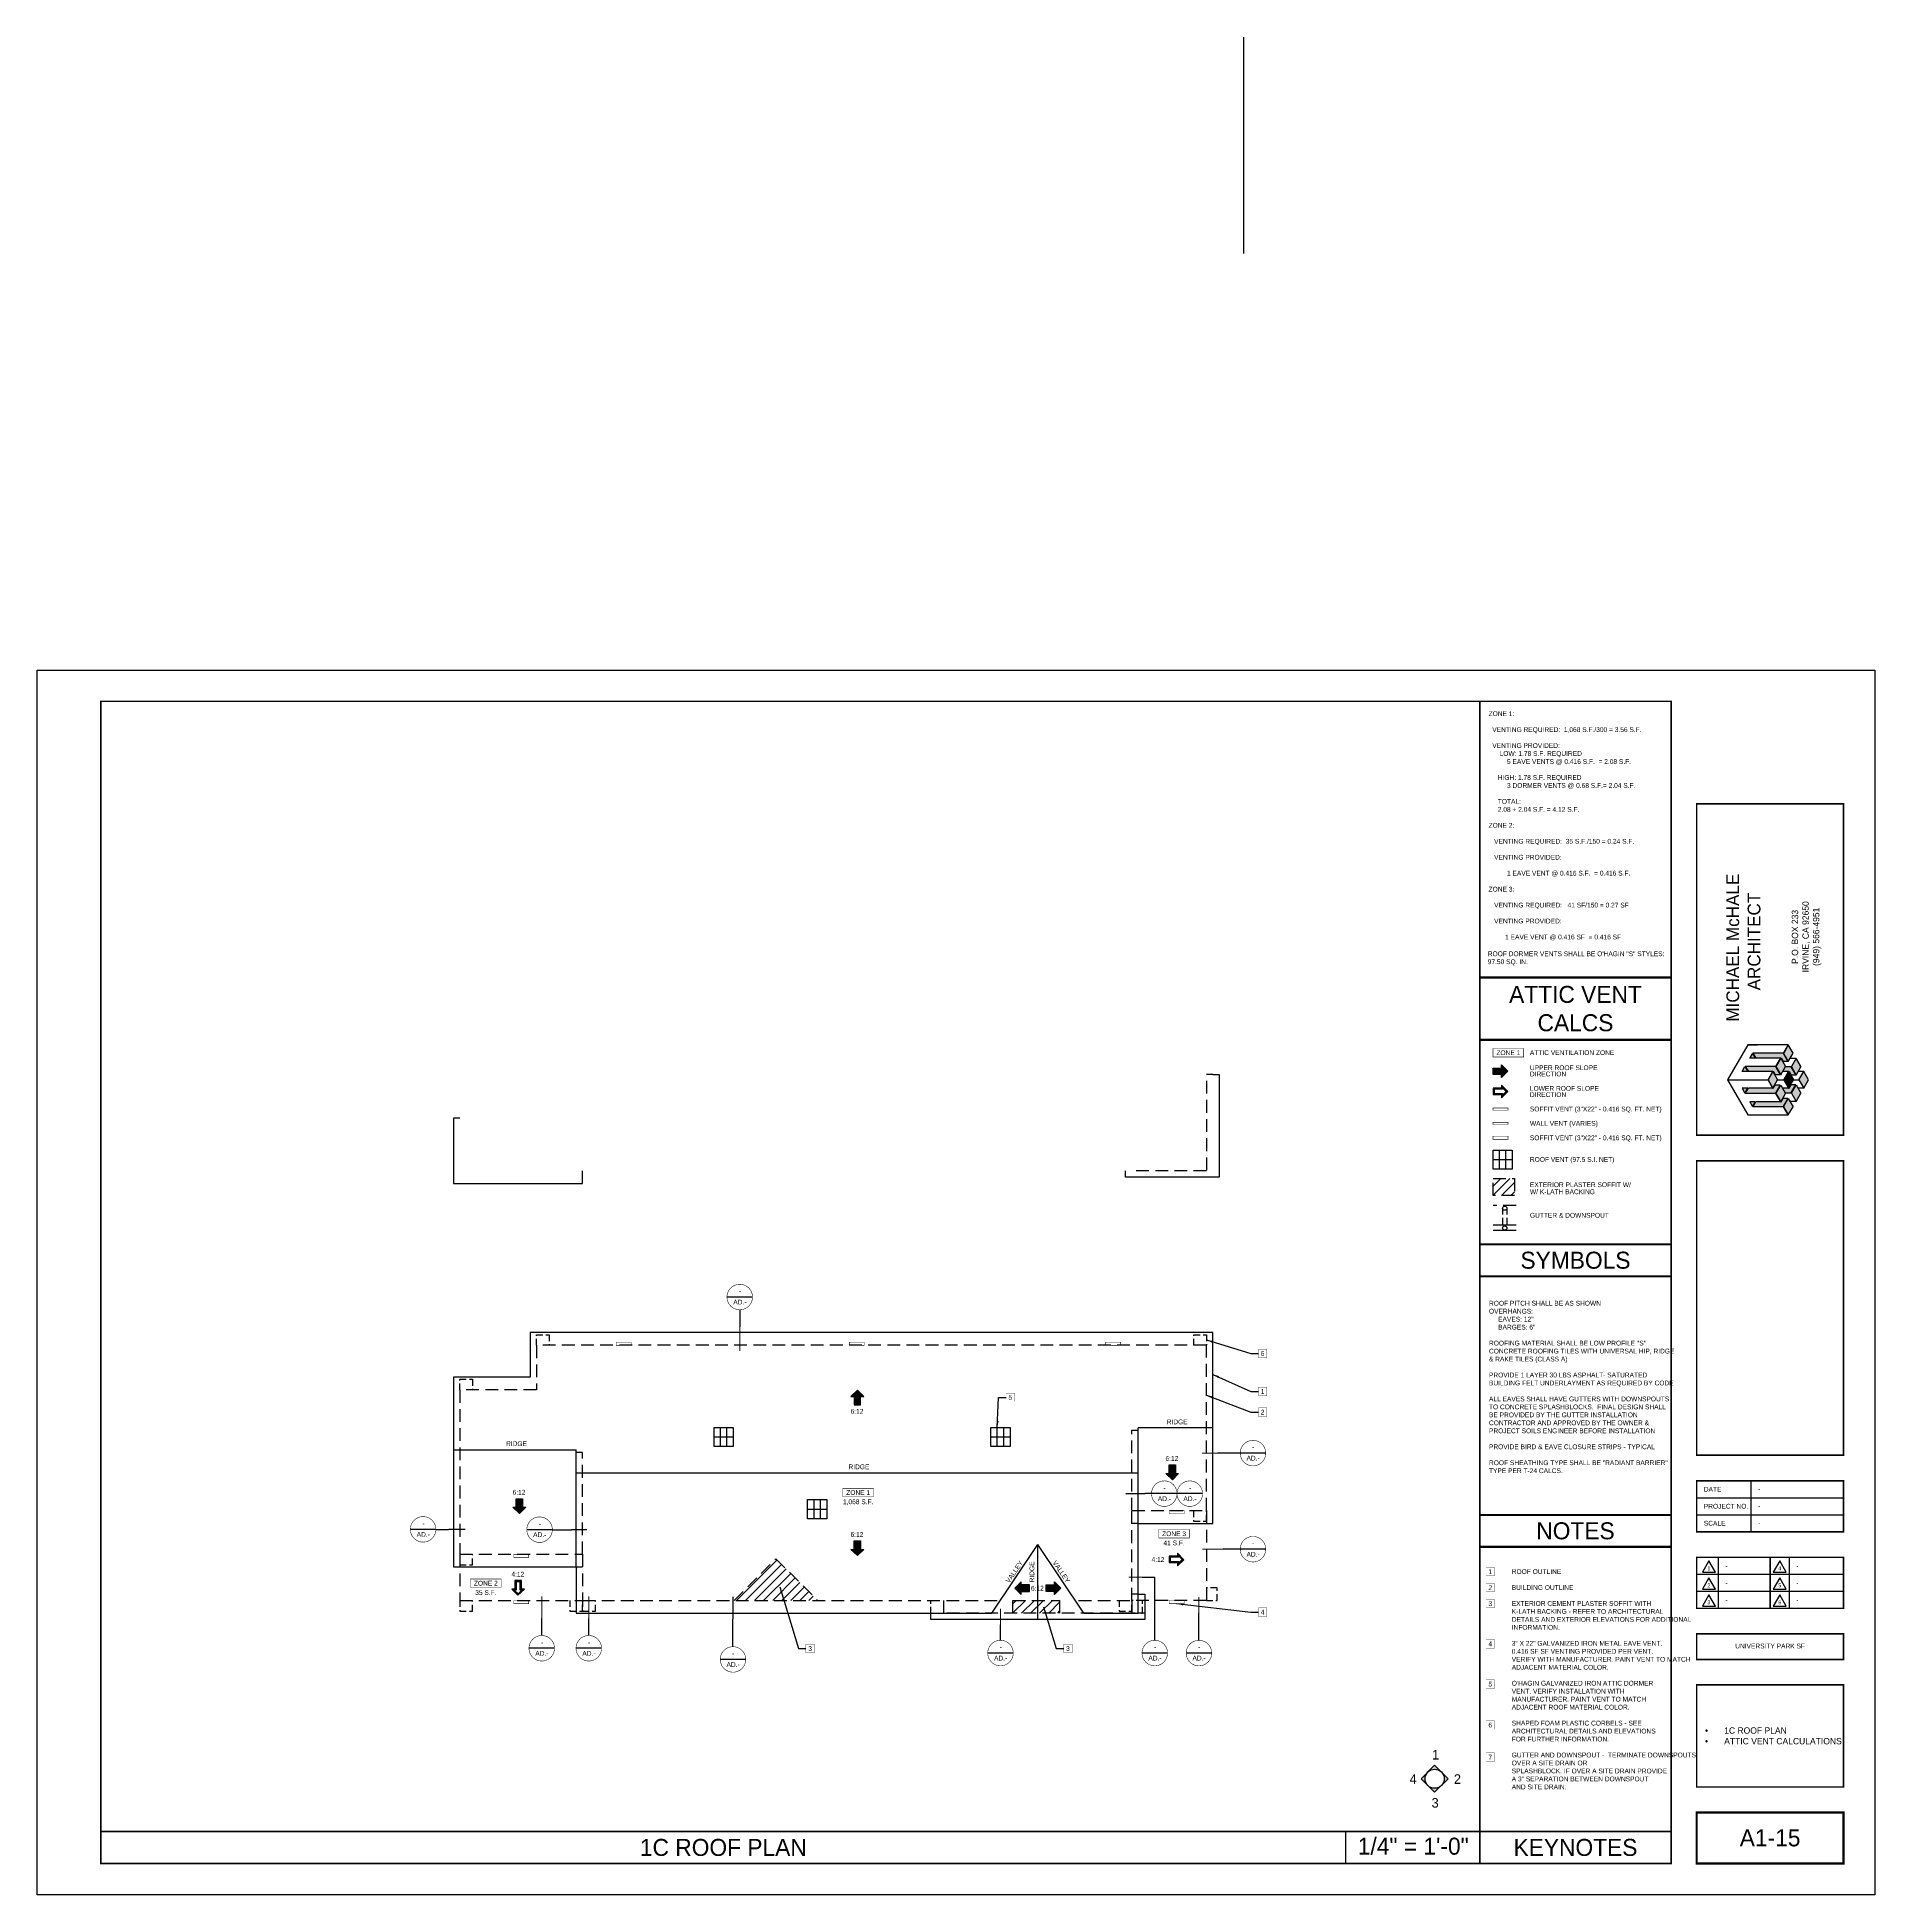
# Model space of a CAD drawing. Extents: x -4845 to 1196, y -1368 to 595.
# Drawn here: x -1728 to 0, y -1152 to 595 of the extents above; entities that cross this region are included whole.
import ezdxf
from ezdxf.enums import TextEntityAlignment as Align

# ---------------------------------------------------------------- set-up
doc = ezdxf.new("R2010")
doc.units = 0
doc.header["$LTSCALE"] = 48
doc.header["$MEASUREMENT"] = 0
doc.linetypes.add('HIDDEN', pattern=[0.375, 0.25, -0.125])
doc.linetypes.add('HIDDEN2', pattern=[0.1875, 0.125, -0.0625])
doc.layers.get('0').update_dxf_attribs({"linetype": 'CONTINUOUS'})
doc.layers.add('24X36TB', color=7, linetype='CONTINUOUS', lineweight=30)
for name, color, linetype in [('30X42TB', 7, 'CONTINUOUS'), ('A-DIMS', 3, 'CONTINUOUS'), ('A-GUTTER', 40, 'CONTINUOUS'), ('A-HATCH', 40, 'CONTINUOUS'), ('A-RF CORBELS', 7, 'HIDDEN2'), ('A-RF-BLDG', 42, 'HIDDEN'), ('A-RF-ROOF', 242, 'CONTINUOUS'), ('A-RF-WALL', 42, 'HIDDEN'), ('A-ROOF-WALL', 42, 'HIDDEN'), ('A-SYM', 2, 'CONTINUOUS'), ('A-SYM TEXT', 3, 'CONTINUOUS'), ('A-SYM-TEXT', 3, 'CONTINUOUS'), ('A-SYMTEXT', 2, 'CONTINUOUS'), ('A-TEXT', 3, 'CONTINUOUS'), ('TB-text', 3, 'CONTINUOUS')]:
    doc.layers.add(name, color=color, linetype=linetype)
doc.styles.get("Standard").update_dxf_attribs({"font": 'ERASMD.TTF', "height": 4.5})
doc.dimstyles.new('ARROW$7', dxfattribs={"dimscale": 48, "dimtxt": 0.18, "dimasz": 0.125, "dimexe": 0.1875, "dimexo": 0.0625, "dimgap": 0.09375, "dimtad": 1, "dimdec": 4, "dimzin": 3, "dimdsep": 46, "dimlunit": 4, "dimtxsty": 'Standard', "dimcen": 0.09375, "dimdle": 0.125, "dimclrd": 7, "dimclre": 7, "dimclrt": 7, "dimadec": 0, "dimazin": 0, "dimtfac": 1, "dimtdec": 4, "dimtofl": 0, "dimtmove": 2, "dimatfit": 3, "dimfxl": 1, "dimfrac": 2, "dimtolj": 1, "dimtzin": 0, "dimarcsym": 0})

# ---------------------------------------------------------------- blocks, each defined once
blk = doc.blocks.new('A$C2A811E11')
at = {"layer": 'TB-text'}
h = blk.add_hatch(color=256, dxfattribs=at)
h.paths.add_polyline_path([(-55.9, -198.9), (-56.4, -199.7), (-51.9, -207.5), (-47.4, -199.7), (-51.9, -191.9)])
h.paths.add_polyline_path([(-61.2, -208.2), (-61.4, -208.4), (-63.4, -211.8), (-63.5, -212.1), (-59, -219.9), (-54.5, -212.1), (-59, -204.3)])
h.paths.add_polyline_path([(-66.4, -217), (-70.9, -224.8), (-66.4, -232.6), (-61.9, -224.8)])
h.paths.add_polyline_path([(-59, -229.8), (-63.5, -237.6), (-59, -245.4), (-54.5, -237.6)])
h.paths.add_polyline_path([(-56.4, -250), (-51.9, -257.7), (-47.4, -250), (-51.9, -242.2)])
h.paths.add_polyline_path([(-49, -237.2), (-44.5, -245), (-40, -237.2), (-44.5, -229.4)])
h.paths.add_polyline_path([(-41.9, -224.8), (-37.4, -232.6), (-32.9, -224.8), (-37.4, -217)])
h.paths.add_polyline_path([(-49, -212.5), (-44.5, -220.3), (-40, -212.5), (-44.5, -204.7)])
h.paths.add_polyline_path([(-49.3, -229.4), (-51.2, -232.6), (-51.6, -232.6), (-57.4, -232.6), (-54.7, -237.2), (-49.4, -237.2), (-44.9, -229.4)])
h.paths.add_polyline_path([(-49.4, -212.5), (-54.7, -212.5), (-57.4, -217), (-51.6, -217), (-51.2, -217), (-49.3, -220.3), (-44.9, -220.3)])
h.paths.add_polyline_path([(-85.2, -199.7), (-82.5, -204.3), (-59, -204.3), (-58.6, -204.3), (-56.7, -207.5), (-52.3, -207.5), (-56.8, -199.7)])
h.paths.add_polyline_path([(-88, -204.3), (-82.9, -204.3), (-85.5, -199.9)])
h.paths.add_polyline_path([(-92.3, -212.1), (-89.4, -217), (-66.4, -217), (-66, -217), (-64.3, -219.9), (-59.4, -219.9), (-63.9, -212.1)])
h.paths.add_polyline_path([(-92.6, -212.2), (-95.4, -217), (-89.8, -217)])
h.paths.add_polyline_path([(-89.4, -232.6), (-92.3, -237.6), (-63.9, -237.6), (-59.4, -229.8), (-64.3, -229.8), (-66, -232.6), (-66.4, -232.6)])
h.paths.add_polyline_path([(-95.4, -232.6), (-92.6, -237.4), (-89.8, -232.6)])
h.paths.add_polyline_path([(-82.5, -245.4), (-85.2, -250), (-56.8, -250), (-52.3, -242.2), (-56.7, -242.2), (-58.6, -245.4), (-59, -245.4)])
h.paths.add_polyline_path([(-88, -245.4), (-85.5, -249.8), (-82.9, -245.4)])
blk.add_hatch(color=256, dxfattribs=at).paths.add_polyline_path([(-56.1, -224.8), (-51.6, -232.6), (-47.1, -224.8), (-51.6, -217)])
for p, q in [((-89.9, -191.9), (-108.9, -224.8)), ((-51.9, -191.9), (-89.9, -191.9)), ((-89.9, -191.9), (-80.9, -191.9)), ((-89.9, -191.9), (-80.9, -191.9)), ((-51.9, -191.9), (-56.4, -199.7)), ((-51.9, -191.9), (-56.4, -199.7)), ((-51.9, -191.9), (-56.4, -199.7)), ((-51.9, -191.9), (-56.4, -199.7)), ((-51.9, -191.9), (-56.4, -199.7)), ((-51.9, -191.9), (-56.4, -199.7)), ((-56.4, -199.7), (-51.9, -191.9)), ((-56.4, -199.7), (-51.9, -191.9)), ((-51.9, -191.9), (-56.4, -199.7)), ((-51.9, -191.9), (-56.4, -199.7)), ((-51.9, -191.9), (-56.4, -199.7)), ((-51.9, -191.9), (-56.4, -199.7)), ((-51.9, -191.9), (-55.9, -198.9)), ((-51.9, -191.9), (-55.9, -198.9)), ((-51.9, -191.9), (-55.9, -198.9)), ((-51.9, -191.9), (-55.9, -198.9)), ((-51.9, -191.9), (-55.9, -198.9)), ((-51.9, -191.9), (-55.9, -198.9)), ((-47.4, -199.7), (-51.9, -191.9)), ((-47.4, -199.7), (-51.9, -191.9)), ((-85.5, -199.9), (-88, -204.3)), ((-88, -204.3), (-85.5, -199.9)), ((-82.9, -204.3), (-88, -204.3)), ((-82.9, -204.3), (-88, -204.3)), ((-85.5, -199.9), (-82.9, -204.3)), ((-85.5, -199.9), (-85.5, -199.9)), ((-56.8, -199.7), (-85.2, -199.7)), ((-56.8, -199.7), (-85.2, -199.7)), ((-85.2, -199.7), (-82.5, -204.3)), ((-59, -204.3), (-82.5, -204.3)), ((-59, -204.3), (-82.5, -204.3)), ((-63.5, -212.1), (-59, -204.3)), ((-59, -204.3), (-63.5, -212.1)), ((-59, -204.3), (-63.5, -212.1)), ((-59, -204.3), (-63.5, -212.1)), ((-59, -204.3), (-63.5, -212.1)), ((-59, -204.3), (-63.5, -212.1)), ((-59, -204.3), (-63.5, -212.1)), ((-63.5, -212.1), (-59, -204.3)), ((-61.2, -208.2), (-63.5, -212.1)), ((-61.2, -208.2), (-63.5, -212.1)), ((-61.2, -208.2), (-63.5, -212.1)), ((-61.2, -208.2), (-63.5, -212.1)), ((-61.4, -208.4), (-63.4, -211.8)), ((-61.4, -208.4), (-63.4, -211.8)), ((-61.4, -208.4), (-63.4, -211.8)), ((-61.4, -208.4), (-63.4, -211.8)), ((-61.4, -208.4), (-63.4, -211.8)), ((-61.4, -208.4), (-63.4, -211.8)), ((-62.4, -210.1), (-60.1, -206.2)), ((-62.4, -210.1), (-60.1, -206.2)), ((-62.4, -210.1), (-60.1, -206.2)), ((-62.4, -210.1), (-60.1, -206.2)), ((-61.4, -208.4), (-59.4, -204.9)), ((-61.4, -208.4), (-59.4, -204.9)), ((-61.4, -208.4), (-59.4, -204.9)), ((-61.4, -208.4), (-59.4, -204.9)), ((-61.4, -208.4), (-59.4, -204.9)), ((-61.4, -208.4), (-59.4, -204.9)), ((-61.2, -208.2), (-59, -204.3)), ((-61.2, -208.2), (-59, -204.3)), ((-61.2, -208.2), (-59, -204.3)), ((-61.2, -208.2), (-59, -204.3)), ((-59, -204.3), (-54.5, -212.1)), ((-59, -204.3), (-54.5, -212.1)), ((-59, -204.3), (-58.6, -204.3)), ((-58.6, -204.3), (-56.7, -207.5)), ((-56.8, -199.7), (-52.3, -207.5)), ((-52.3, -207.5), (-56.7, -207.5)), ((-52.3, -207.5), (-56.7, -207.5)), ((-56.4, -199.7), (-51.9, -207.5)), ((-56.4, -199.7), (-51.9, -207.5)), ((-51.9, -207.5), (-47.4, -199.7)), ((-51.9, -207.5), (-47.4, -199.7)), ((-44.5, -204.7), (-50.2, -204.7)), ((-44.5, -204.7), (-50.2, -204.7)), ((-49, -212.5), (-44.5, -204.7)), ((-49, -212.5), (-44.5, -204.7)), ((-40, -212.5), (-44.5, -204.7)), ((-44.5, -204.7), (-40, -212.5)), ((-40, -212.5), (-44.5, -204.7)), ((-108.9, -224.8), (-70.9, -224.8)), ((-108.9, -224.8), (-70.9, -224.8)), ((-108.9, -224.8), (-70.9, -224.8)), ((-108.9, -224.8), (-70.9, -224.8)), ((-108.9, -224.8), (-70.9, -224.8)), ((-108.9, -224.8), (-70.9, -224.8)), ((-108.9, -224.8), (-70.9, -224.8)), ((-108.9, -224.8), (-70.9, -224.8)), ((-108.9, -224.8), (-89.9, -257.7)), ((-108.9, -224.8), (-99.9, -224.8)), ((-108.9, -224.8), (-99.9, -224.8)), ((-95.4, -217), (-92.6, -212.2)), ((-89.8, -217), (-95.4, -217)), ((-89.8, -217), (-95.4, -217)), ((-92.6, -212.2), (-89.8, -217)), ((-92.3, -212.1), (-89.4, -217)), ((-63.9, -212.1), (-92.3, -212.1)), ((-63.9, -212.1), (-92.3, -212.1)), ((-66.4, -217), (-89.4, -217)), ((-66.4, -217), (-89.4, -217)), ((-70.9, -224.8), (-66.4, -217)), ((-70.9, -224.8), (-66.4, -217)), ((-66.4, -217), (-70.9, -224.8)), ((-66.4, -217), (-70.9, -224.8)), ((-66.4, -217), (-70.9, -224.8)), ((-66.4, -217), (-70.9, -224.8)), ((-66.4, -217), (-70.9, -224.8)), ((-66.4, -217), (-70.9, -224.8)), ((-70.9, -224.8), (-66.4, -217)), ((-70.9, -224.8), (-66.4, -217)), ((-70.9, -224.8), (-66.9, -217.9)), ((-70.9, -224.8), (-66.9, -217.9)), ((-70.9, -224.8), (-66.9, -217.9)), ((-70.9, -224.8), (-66.9, -217.9)), ((-70.9, -224.8), (-66.9, -217.9)), ((-70.9, -224.8), (-66.9, -217.9)), ((-70.9, -224.8), (-66.9, -217.9)), ((-70.9, -224.8), (-66.9, -217.9)), ((-70.9, -224.8), (-66.9, -231.8)), ((-70.9, -224.8), (-66.4, -232.6)), ((-70.9, -224.8), (-66.9, -231.8)), ((-70.9, -224.8), (-66.9, -231.8)), ((-70.9, -224.8), (-66.4, -232.6)), ((-70.9, -224.8), (-66.9, -231.8)), ((-66.4, -232.6), (-70.9, -224.8)), ((-66.4, -232.6), (-70.9, -224.8)), ((-66.4, -217), (-61.9, -224.8)), ((-66.4, -217), (-61.9, -224.8)), ((-66.4, -217), (-66, -217)), ((-66.4, -232.6), (-61.9, -224.8)), ((-66, -217), (-64.3, -219.9)), ((-59.4, -219.9), (-64.3, -219.9)), ((-59.4, -219.9), (-64.3, -219.9)), ((-63.9, -212.1), (-59.4, -219.9)), ((-63.5, -212.1), (-59, -219.9)), ((-63.5, -212.1), (-59, -219.9)), ((-61.9, -224.8), (-56.1, -224.8)), ((-61.9, -224.8), (-56.1, -224.8)), ((-59, -219.9), (-54.5, -212.1)), ((-59, -219.9), (-54.5, -212.1)), ((-51.6, -217), (-57.4, -217)), ((-51.6, -217), (-57.4, -217)), ((-56.1, -224.8), (-51.6, -217)), ((-56.1, -224.8), (-51.6, -217)), ((-56.1, -224.8), (-51.6, -232.6)), ((-49.4, -212.5), (-54.7, -212.5)), ((-49.4, -212.5), (-54.7, -212.5)), ((-51.6, -217), (-47.1, -224.8)), ((-51.6, -217), (-47.1, -224.8)), ((-51.6, -217), (-51.2, -217)), ((-51.6, -232.6), (-47.1, -224.8)), ((-51.2, -217), (-49.3, -220.3)), ((-49.4, -212.5), (-44.9, -220.3)), ((-44.9, -220.3), (-49.3, -220.3)), ((-44.9, -220.3), (-49.3, -220.3)), ((-49, -212.5), (-44.5, -220.3)), ((-49, -212.5), (-44.5, -220.3)), ((-47.1, -224.8), (-41.9, -224.8)), ((-47.1, -224.8), (-41.9, -224.8)), ((-44.5, -220.3), (-40, -212.5)), ((-44.5, -220.3), (-40, -212.5)), ((-37.4, -217), (-42.6, -217)), ((-37.4, -217), (-42.6, -217)), ((-41.9, -224.8), (-37.4, -217)), ((-41.9, -224.8), (-37.4, -217)), ((-41.9, -224.8), (-37.4, -232.6)), ((-32.9, -224.8), (-37.4, -217)), ((-32.9, -224.8), (-37.4, -217)), ((-37.4, -232.6), (-32.9, -224.8)), ((-95.4, -232.6), (-92.6, -237.4)), ((-89.8, -232.6), (-95.4, -232.6)), ((-92.6, -237.4), (-89.8, -232.6)), ((-92.3, -237.6), (-89.4, -232.6)), ((-63.9, -237.6), (-92.3, -237.6)), ((-66.4, -232.6), (-89.4, -232.6)), ((-66.4, -232.6), (-66, -232.6)), ((-66, -232.6), (-64.3, -229.8)), ((-59.4, -229.8), (-64.3, -229.8)), ((-59.4, -229.8), (-64.3, -229.8)), ((-63.9, -237.6), (-59.4, -229.8)), ((-63.5, -237.6), (-59, -229.8)), ((-63.5, -237.6), (-59, -245.4)), ((-59, -245.4), (-63.5, -237.6)), ((-59, -245.4), (-63.5, -237.6)), ((-61.2, -241.5), (-63.5, -237.6)), ((-61.2, -241.5), (-63.5, -237.6)), ((-61.4, -241.3), (-63.4, -237.8)), ((-61.4, -241.3), (-63.4, -237.8)), ((-62.4, -239.6), (-60.1, -243.5)), ((-62.4, -239.6), (-60.1, -243.5)), ((-61.4, -241.3), (-59.4, -244.8)), ((-61.4, -241.3), (-59.4, -244.8)), ((-61.2, -241.5), (-59, -245.4)), ((-61.2, -241.5), (-59, -245.4)), ((-59, -229.8), (-54.5, -237.6)), ((-59, -245.4), (-54.5, -237.6)), ((-58.6, -245.4), (-56.7, -242.2)), ((-51.6, -232.6), (-57.4, -232.6)), ((-56.8, -250), (-52.3, -242.2)), ((-52.3, -242.2), (-56.7, -242.2)), ((-56.4, -250), (-51.9, -242.2)), ((-49.4, -237.2), (-54.7, -237.2)), ((-51.9, -242.2), (-47.4, -250)), ((-51.6, -232.6), (-51.2, -232.6)), ((-51.2, -232.6), (-49.3, -229.4)), ((-49.4, -237.2), (-44.9, -229.4)), ((-44.9, -229.4), (-49.3, -229.4)), ((-44.9, -229.4), (-49.3, -229.4)), ((-49, -237.2), (-44.5, -229.4)), ((-49, -237.2), (-44.5, -245)), ((-44.5, -229.4), (-40, -237.2)), ((-44.5, -245), (-40, -237.2)), ((-37.4, -232.6), (-42.6, -232.6)), ((-89.9, -257.7), (-51.9, -257.7)), ((-89.9, -257.7), (-80.9, -257.7)), ((-82.9, -245.4), (-88, -245.4)), ((-88, -245.4), (-85.5, -249.8)), ((-85.5, -249.8), (-82.9, -245.4)), ((-85.5, -249.8), (-85.5, -249.8)), ((-85.2, -250), (-82.5, -245.4)), ((-56.8, -250), (-85.2, -250)), ((-59, -245.4), (-82.5, -245.4)), ((-59, -245.4), (-58.6, -245.4)), ((-51.9, -257.7), (-56.4, -250)), ((-51.9, -257.7), (-56.4, -250)), ((-51.9, -257.7), (-56.4, -250)), ((-51.9, -257.7), (-56.4, -250)), ((-56.4, -250), (-51.9, -257.7)), ((-51.9, -257.7), (-55.9, -250.8)), ((-51.9, -257.7), (-55.9, -250.8)), ((-51.9, -257.7), (-47.4, -250)), ((-44.5, -245), (-50.2, -245))]:
    blk.add_line(p, q, dxfattribs=at)
for s, p in [('MICHAEL McHALE ', (-98.1, -170)), ('ARCHITECT', (-78.1, -140.6))]:
    blk.add_text(s, height=12, rotation=90, dxfattribs=at).set_placement(p)
for s, p in [('P.O. BOX 233', (-42.6, -90.3)), ('IRVINE, CA 92650', (-32.6, -90.2)), ('(949) 566-4951', (-22.7, -90.2))]:
    blk.add_text(s, height=6, rotation=90, dxfattribs=at).set_placement(p, align=Align.CENTER)
blk = doc.blocks.new('01PSRV01')
at = {"color": 0, "linetype": 'ByBlock'}
blk.add_lwpolyline([(0, 0.5), (-0.43, -0.25), (0.43, -0.25)], close=True, dxfattribs=at)
blk.add_attdef('NUMBER', text='', height=0.25, dxfattribs=at).set_placement((0, 0), align=Align.MIDDLE)
blk = doc.blocks.new('A$C06A91398')
at = {"layer": '24X36TB'}
for p, q in [((495.6, 322.6), (495.6, 274.6)), ((444.6, 306.6), (582.6, 306.6)), ((444.6, 290.6), (582.6, 290.6)), ((444.6, 274.6), (582.6, 274.6)), ((464.9, 250.6), (464.9, 202.6)), ((531.5, 250.6), (531.5, 202.6)), ((444.6, 234.6), (582.6, 234.6)), ((444.6, 218.6), (582.6, 218.6))]:
    blk.add_line(p, q, dxfattribs=at)
blk.add_lwpolyline([(-1115.9, 1085.1), (612.1, 1085.1), (612.1, -66.9), (-1115.9, -66.9)], close=True, dxfattribs=at)
for points, const_width in [([(420.6, -37.4), (420.6, 1055.6), (-1055.9, 1055.6), (-1055.9, -37.4)], 1.5), ([(444.6, 647.5), (444.6, 959.3), (582.6, 959.3), (582.6, 647.5)], 1.5), ([(444.6, 346.6), (444.6, 623.5), (582.6, 623.5), (582.6, 346.6)], 1.5), ([(444.6, 274.6), (444.6, 322.6), (582.6, 322.6), (582.6, 274.6)], 1.5), ([(444.6, 202.6), (444.6, 250.6), (582.6, 250.6), (582.6, 202.6)], 1.5), ([(444.6, 178.6), (582.6, 178.6), (582.6, 154.6), (444.6, 154.6)], 1.5), ([(444.6, 34.6), (444.6, 130.6), (582.6, 130.6), (582.6, 34.6)], 1.5), ([(444.6, 10.6), (582.6, 10.6), (582.6, -37.4), (444.6, -37.4)], 2)]:
    blk.add_lwpolyline(points, close=True, dxfattribs=dict(at, const_width=const_width))
at = {"layer": '24X36TB', "const_width": 1.5}
blk.add_lwpolyline([(513.6, 250.6), (513.6, 202.6)], dxfattribs=at)
at = {"layer": 'TB-text', "xscale": 14.40000000000146, "yscale": 14.39999999999418, "zscale": 14.4}
for p, values in [((456.1, 240.2), {'NUMBER': '1'}), ((522.7, 240.2), {'NUMBER': '4'}), ((456.1, 224.2), {'NUMBER': '2'}), ((522.7, 224.2), {'NUMBER': '5'}), ((456.1, 208.2), {'NUMBER': '3'}), ((522.7, 208.2), {'NUMBER': '6'})]:
    blk.add_blockref('01PSRV01', p, dxfattribs=at).add_auto_attribs(values)
at = {"layer": 'TB-text', "char_height": 4.5, "width": 51, "attachment_point": 4}
for s, insert in [('{\\fEras Medium ITC|b0|i0|c0|p34;DATE}', (451.3, 314.6)), ('{\\fEras Medium ITC|b0|i0|c0|p34;PROJECT NO.}', (451.3, 298.6)), ('{\\fEras Medium ITC|b0|i0|c0|p34;SCALE}', (451.3, 282.6))]:
    blk.add_mtext(s, dxfattribs=dict(at, insert=insert))
blk = doc.blocks.new('ROOF ARROW 1')
at = {"layer": 'A-SYM-TEXT'}
h = blk.add_hatch(color=7, dxfattribs=at)
h.paths.add_polyline_path([(-8, 3), (-8, 6), (-13.8, 0.2), (-8, -6), (-8, -3), (0, -3), (0, 3)])
h.paths.add_polyline_path([(-1, 2), (-1, -2), (-9, -2), (-9, -3.5), (-12.4, 0.1), (-9, 3.6), (-9, 2)], flags=16)
at = {"layer": 'A-SYM-TEXT', "color": 7}
blk.add_lwpolyline([(-13.8, 0.2), (-8, -6), (-8, -3), (0, -3), (0, 3), (-8, 3), (-8, 6), (-13.8, 0.2)], dxfattribs=at)
blk.add_lwpolyline([(-12.4, 0.1), (-9, -3.5), (-9, -2), (-1, -2), (-1, 2), (-9, 2), (-9, 3.6)], close=True, dxfattribs=at)

msp = doc.modelspace()

# ---------------------------------------------------------------- hatches: boundary and pattern name
at = {"layer": 'A-HATCH'}
h = msp.add_hatch(dxfattribs=at)
h.set_pattern_fill('ANSI31,_O', color=256, scale=48)
h.set_pattern_definition([(45, (-15220.404, 44296.1824), (-4.2426407, 4.2426407), [])])
h.paths.add_polyline_path([(-338.77239, -478.13141), (-359.03659, -478.13141), (-359.03659, -494.34953), (-338.77239, -494.34953)])
h = msp.add_hatch(dxfattribs=at)
h.set_pattern_fill('ANSI31,_O', color=256, scale=48)
h.set_pattern_definition([(45, (-9e-13, -2e-11), (-4.24264, 4.24264), [])])
h.paths.add_polyline_path([(-1033.29719, -835.91789), (-1072.53983, -875.16053), (-994.05455, -875.16053)])
h = msp.add_hatch(dxfattribs=at)
h.set_pattern_fill('ANSI31,_O', color=256, scale=48)
h.set_pattern_definition([(45, (0, 0), (-4.24264, 4.24264), [])])
h.paths.add_polyline_path([(-787.05455, -887.16053), (-787.05455, -875.16053), (-810.55455, -875.16053), (-810.55455, -887.16053)])
h.paths.add_polyline_path([(-766.55455, -887.16053), (-766.55455, -875.16053), (-787.05455, -875.16053), (-787.05455, -887.16053)])
at = {"layer": 'A-SYM-TEXT'}
for points in [[(-345.19207, -377.23898), (-351.03659, -383.39446), (-351.03659, -380.39446), (-359.03659, -380.39446), (-359.03659, -377.39446), (-359.03659, -374.39446), (-351.03659, -374.39446), (-351.03659, -371.39446)], [(-956.64907, -677.34043), (-962.80455, -683.18495), (-959.80455, -683.18495), (-959.80455, -691.18495), (-956.80455, -691.18495), (-953.80455, -691.18495), (-953.80455, -683.18495), (-950.80455, -683.18495)], [(-660.53124, -761.5515), (-666.68673, -755.70698), (-663.68673, -755.70698), (-663.68673, -747.70698), (-660.68673, -747.70698), (-657.68673, -747.70698), (-657.68673, -755.70698), (-654.68673, -755.70698)], [(-1274.425, -793.30355), (-1280.58049, -787.45903), (-1277.58049, -787.45903), (-1277.58049, -779.45903), (-1274.58049, -779.45903), (-1271.58049, -779.45903), (-1271.58049, -787.45903), (-1268.58049, -787.45903)], [(-956.64907, -832.98064), (-962.80455, -827.13612), (-959.80455, -827.13612), (-959.80455, -819.13612), (-956.80455, -819.13612), (-953.80455, -819.13612), (-953.80455, -827.13612), (-950.80455, -827.13612)], [(-808.67663, -863.41947), (-802.83211, -869.57495), (-802.83211, -866.57495), (-794.83211, -866.57495), (-794.83211, -863.57495), (-794.83211, -860.57495), (-802.83211, -860.57495), (-802.83211, -857.57495)], [(-765.43247, -863.41947), (-771.27699, -869.57495), (-771.27699, -866.57495), (-779.27699, -866.57495), (-779.27699, -863.57495), (-779.27699, -860.57495), (-771.27699, -860.57495), (-771.27699, -857.57495)]]:
    msp.add_hatch(color=7, dxfattribs=at).paths.add_polyline_path(points)
at = {"layer": 'A-SYMTEXT'}
h = msp.add_hatch(color=256, dxfattribs=at)
h.paths.add_polyline_path([(-401.20918, -1042.79581), (-407.57314, -1036.43185, -0.1989123674), (-404.9371, -1042.79581, -0.1989123674), (-407.57314, -1049.15977)])
h.paths.add_polyline_path([(-420.30106, -1036.43185, -0.4142135624), (-407.57314, -1036.43185), (-413.9371, -1030.06789)])
h.paths.add_polyline_path([(-420.30106, -1036.43185), (-426.66502, -1042.79581), (-420.30106, -1049.15977, -0.1989123674), (-422.9371, -1042.79581, -0.1989123674)])
h.paths.add_polyline_path([(-420.30106, -1049.15977), (-413.9371, -1055.52373), (-407.57314, -1049.15977, -0.4142135624)])

# ---------------------------------------------------------------- linework, layer by layer
at = {"color": 1}
msp.add_line((-593.28123, 391.58733), (-593.28123, 595.14195), dxfattribs=at)
at = {"layer": '24X36TB', "const_width": 1.5}
for points in [[(-371.5, -1122.5), (-371.5, -912), (-371.5, -29.5)], [(-1668, -1092.5), (-1074, -1092.5), (-191.5, -1092.5)], [(-497.57522, -1122.5), (-497.57522, -1092.5)]]:
    msp.add_lwpolyline(points, dxfattribs=at)
at = {"layer": '30X42TB', "color": 7, "const_width": 2}
for points in [[(-191.5, -289.20085), (-371.5, -289.20085)], [(-191.5, -347.90805), (-371.5, -347.90805)], [(-191.5, -540.24041), (-371.5, -540.24041)], [(-191.5, -570.24041), (-371.5, -570.24041)], [(-191.5, -794.7212), (-371.5, -794.7212)], [(-191.5, -824.7212), (-371.5, -824.7212)]]:
    msp.add_lwpolyline(points, dxfattribs=at)
at = {"layer": 'A-GUTTER', "linetype": 'HIDDEN2'}
for p, q in [((-350.04007, -506.20578), (-350.04007, -524.8192)), ((-346.04007, -506.20578), (-346.04007, -524.8192))]:
    msp.add_line(p, q, dxfattribs=at)
at = {"layer": 'A-GUTTER'}
for p, q in [((-337.3951, -522.3192), (-359.03659, -522.3192)), ((-337.3951, -527.3192), (-359.03659, -527.3192))]:
    msp.add_line(p, q, dxfattribs=at)
for centre in [(-348.04007, -506.20578), (-348.04007, -524.8192)]:
    msp.add_circle(centre, 2, dxfattribs=at)
at = {"layer": 'A-RF CORBELS'}
for points in [[(-1258.55455, -635.16053), (-1258.55455, -625.16053), (-1246.55455, -625.16053), (-1246.55455, -635.16053)], [(-640.50168, -635.16053), (-640.50168, -625.16053), (-628.50168, -625.16053), (-628.50168, -635.16053)], [(-1330.55455, -677.16053), (-1330.55455, -667.16053), (-1318.55455, -667.16053), (-1318.55455, -677.16053)], [(-640.55455, -790.66053), (-640.55455, -800.66053), (-628.55455, -800.66053), (-628.55455, -790.66053)], [(-1330.55455, -831.66053), (-1330.55455, -841.66053), (-1318.55455, -841.66053), (-1318.55455, -831.66053)], [(-628.55455, -875.16053), (-618.55455, -875.16053), (-618.55455, -863.16053), (-628.55455, -863.16053)], [(-1330.55455, -875.16053), (-1330.55455, -885.16053), (-1318.55455, -885.16053), (-1318.55455, -875.16053)], [(-1227.05455, -875.16053), (-1227.05455, -885.16053), (-1215.05455, -885.16053), (-1215.05455, -875.16053)], [(-1215.05455, -875.16053), (-1215.05455, -885.16053), (-1203.05455, -885.16053), (-1203.05455, -875.16053)], [(-710.55455, -875.16053), (-710.55455, -885.16053), (-698.55455, -885.16053), (-698.55455, -875.16053)], [(-698.55455, -887.16053), (-688.55455, -887.16053), (-688.55455, -875.16053), (-698.55455, -875.16053)]]:
    msp.add_lwpolyline(points, dxfattribs=at)
at = {"layer": 'A-RF-BLDG'}
for p, q in [((-698.55455, -790.66053), (-698.55455, -715.06178)), ((-698.55455, -715.06178), (-692.55455, -715.06178)), ((-1215.05455, -735.82346), (-1221.05455, -735.82346)), ((-1215.05455, -831.66053), (-1215.05455, -735.82346))]:
    msp.add_line(p, q, dxfattribs=at)
for points in [[(-628.55455, -386.43447), (-628.55455, -470.93447), (-698.55455, -470.93447)], [(-628.55455, -635.16053), (-1258.55455, -635.16053), (-1258.55455, -677.16053), (-1330.55455, -677.16053), (-1330.55455, -831.66053), (-1215.05455, -831.66053), (-1215.05455, -875.16053), (-825.36016, -875.16053)], [(-748.66608, -875.16053), (-698.55455, -875.16053), (-698.55455, -790.66053), (-628.55455, -790.66053), (-628.55455, -635.16053)], [(-628.55455, -790.66053), (-628.55455, -875.16053), (-698.55455, -875.16053)], [(-1330.55455, -831.66053), (-1330.55455, -875.16053), (-1215.05455, -875.16053)], [(-1072.53983, -875.16053), (-1033.29719, -835.91789), (-994.05455, -875.16053)], [(-698.55455, -875.16053), (-698.55455, -887.16053), (-875.55455, -887.16053), (-875.55455, -875.16053)], [(-810.55455, -887.16053), (-810.55455, -875.16053), (-766.55455, -875.16053), (-766.55455, -887.16053)]]:
    msp.add_lwpolyline(points, dxfattribs=at)
at = {"layer": 'A-RF-ROOF'}
for p, q in [((-622.55455, -380.43447), (-628.55455, -380.43447)), ((-704.55455, -476.93447), (-704.55455, -470.93447)), ((-686.55455, -476.93447), (-704.55455, -476.93447)), ((-622.55455, -712.91053), (-692.55455, -712.91053)), ((-692.55455, -887.16053), (-692.55455, -712.91053)), ((-1336.55455, -733.41053), (-1221.05455, -733.41053)), ((-1221.05455, -843.66053), (-1221.05455, -733.41053)), ((-1221.05455, -755.16053), (-692.55455, -755.16053)), ((-830.25837, -887.16053), (-787.05455, -822.34803)), ((-787.05455, -893.16053), (-787.05455, -822.34803)), ((-743.85073, -887.16053), (-787.05455, -822.34803)), ((-692.55455, -869.16053), (-698.55455, -869.16053))]:
    msp.add_line(p, q, dxfattribs=at)
at = {"layer": 'A-RF-ROOF', "linetype": 'HIDDEN2'}
for p, q in [((-1330.55455, -421.43447), (-1336.55455, -421.43447)), ((-692.55455, -802.66053), (-698.55455, -802.66053)), ((-1221.05455, -843.66053), (-1215.05455, -843.66053)), ((-887.55455, -887.16053), (-887.55455, -875.16053)), ((-686.55455, -887.16053), (-704.55455, -887.16053))]:
    msp.add_line(p, q, dxfattribs=at)
at = {"layer": 'A-RF-ROOF'}
for points in [[(-622.55455, -380.43447), (-616.55455, -380.43447), (-616.55455, -476.93447), (-686.55455, -476.93447)], [(-1336.55455, -421.43447), (-1336.55455, -482.93447), (-1215.05455, -482.93447), (-1215.05455, -470.93447)], [(-743.85073, -887.16053), (-692.55455, -887.16053), (-692.55455, -802.66053), (-622.55455, -802.66053), (-622.55455, -623.16053), (-1264.55455, -623.16053), (-1264.55455, -665.16053), (-1336.55455, -665.16053), (-1336.55455, -843.66053), (-1221.05455, -843.66053), (-1221.05455, -887.16053), (-830.25837, -887.16053)], [(-743.85073, -887.16053), (-692.55455, -887.16053), (-692.55455, -802.66053), (-622.55455, -802.66053), (-622.55455, -623.16053), (-1264.55455, -623.16053), (-1264.55455, -665.16053), (-1336.55455, -665.16053), (-1336.55455, -843.66053), (-1221.05455, -843.66053), (-1221.05455, -887.16053), (-830.25837, -887.16053)], [(-692.55455, -869.16053), (-686.55455, -869.16053), (-686.55455, -893.16053), (-887.55455, -893.16053), (-887.55455, -887.16053)]]:
    msp.add_lwpolyline(points, dxfattribs=at)
at = {"layer": 'A-RF-WALL'}
msp.add_lwpolyline([(-359.03659, -478.13141), (-338.77239, -478.13141), (-338.77239, -494.34953), (-359.03659, -494.34953)], close=True, dxfattribs=at)
at = {"layer": 'A-ROOF-WALL'}
msp.add_line((-337.3951, -503.70578), (-359.03659, -503.70578), dxfattribs=at)
at = {"layer": 'A-SYM', "linetype": 'Continuous'}
for p, q in [((-353.03659, -469.54047), (-353.03659, -451.54047)), ((-347.03659, -469.54047), (-347.03659, -451.54047)), ((-359.03659, -460.54047), (-341.03659, -460.54047)), ((-1085.41135, -730.35606), (-1085.41135, -712.35606)), ((-1079.41135, -730.35606), (-1079.41135, -712.35606)), ((-825.16597, -730.35606), (-825.16597, -712.35606)), ((-819.16597, -730.35606), (-819.16597, -712.35606)), ((-1091.41135, -721.35606), (-1073.41135, -721.35606)), ((-831.16597, -721.35606), (-813.16597, -721.35606)), ((-997.49062, -798.31629), (-997.49062, -780.31629)), ((-991.49062, -798.31629), (-991.49062, -780.31629)), ((-1003.49062, -789.31629), (-985.49062, -789.31629))]:
    msp.add_line(p, q, dxfattribs=at)
at = {"layer": 'A-SYM'}
for points, const_width in [([(-359.03659, -363.98823), (-359.03659, -355.98823), (-330.23672, -355.98823), (-330.23672, -363.98823)], 0.5), ([(-359.03659, -441.4997), (-359.03659, -438.4997), (-345.03659, -438.4997), (-345.03659, -441.4997)], 0.5), ([(-1183.5078, -635.16053), (-1183.5078, -632.16053), (-1169.5078, -632.16053), (-1169.5078, -635.16053)], 0.5), ([(-964.33886, -635.16053), (-964.33886, -632.16053), (-950.33886, -632.16053), (-950.33886, -635.16053)], 0.5), ([(-723.21103, -635.16053), (-723.21103, -632.16053), (-709.21103, -632.16053), (-709.21103, -635.16053)], 0.5), ([(-579.6675, -646.89326), (-571.6675, -646.89326), (-571.6675, -638.89326), (-579.6675, -638.89326)], 0.25), ([(-816.97409, -688.14505), (-808.97409, -688.14505), (-808.97409, -680.14505), (-816.97409, -680.14505)], 0.25), ([(-579.6675, -682.56733), (-571.6675, -682.56733), (-571.6675, -674.56733), (-579.6675, -674.56733)], 0.25), ([(-579.6675, -702.05319), (-571.6675, -702.05319), (-571.6675, -694.05319), (-579.6675, -694.05319)], 0.25), ([(-970.35605, -777.6785), (-970.35605, -769.6785), (-941.55619, -769.6785), (-941.55619, -777.6785)], 0.5), ([(-663.51278, -793.66053), (-663.51278, -790.66053), (-649.51278, -790.66053), (-649.51278, -793.66053)], 0.5), ([(-673.33141, -816.40024), (-673.33141, -808.40024), (-644.53154, -808.40024), (-644.53154, -816.40024)], 0.5), ([(-1279.80455, -834.66053), (-1279.80455, -831.66053), (-1265.80455, -831.66053), (-1265.80455, -834.66053)], 0.5), ([(-1320.47982, -862.91228), (-1320.47982, -854.91228), (-1291.67996, -854.91228), (-1291.67996, -862.91228)], 0.5), ([(-365.63087, -852.02357), (-357.63087, -852.02357), (-357.63087, -844.02357), (-365.63087, -844.02357)], 0.25), ([(-365.63087, -867.08726), (-357.63087, -867.08726), (-357.63087, -859.08726), (-365.63087, -859.08726)], 0.25), ([(-1279.80455, -878.16053), (-1279.80455, -875.16053), (-1265.80455, -875.16053), (-1265.80455, -878.16053)], 0.5), ([(-663.51278, -878.16053), (-663.51278, -875.16053), (-649.51278, -875.16053), (-649.51278, -878.16053)], 0.5), ([(-579.6675, -890.16193), (-571.6675, -890.16193), (-571.6675, -882.16193), (-579.6675, -882.16193)], 0.25), ([(-365.63087, -882.1597), (-357.63087, -882.1597), (-357.63087, -874.1597), (-365.63087, -874.1597)], 0.25), ([(-1005.14499, -924.3249), (-997.14499, -924.3249), (-997.14499, -916.3249), (-1005.14499, -916.3249)], 0.25), ([(-762.72304, -924.3249), (-754.72304, -924.3249), (-754.72304, -916.3249), (-762.72304, -916.3249)], 0.25), ([(-365.63087, -919.96333), (-357.63087, -919.96333), (-357.63087, -911.96333), (-365.63087, -911.96333)], 0.25), ([(-365.63087, -957.81644), (-357.63087, -957.81644), (-357.63087, -949.81644), (-365.63087, -949.81644)], 0.25), ([(-365.63087, -996.32957), (-357.63087, -996.32957), (-357.63087, -988.32957), (-365.63087, -988.32957)], 0.25), ([(-365.63087, -1026.54413), (-357.63087, -1026.54413), (-357.63087, -1018.54413), (-365.63087, -1018.54413)], 0.25)]:
    msp.add_lwpolyline(points, close=True, dxfattribs=dict(at, const_width=const_width))
at = {"layer": 'A-SYM', "linetype": 'Continuous', "const_width": 0.5}
msp.add_lwpolyline([(-359.03659, -414.00227), (-359.03659, -412.00227), (-345.03659, -412.00227), (-345.03659, -414.00227)], close=True, dxfattribs=at)
at = {"layer": 'A-SYM', "linetype": 'HIDDEN2', "const_width": 0.5}
msp.add_lwpolyline([(-359.03659, -427.51353), (-359.03659, -425.51353), (-345.03659, -425.51353), (-345.03659, -427.51353)], close=True, dxfattribs=at)
at = {"layer": 'A-SYM', "linetype": 'Continuous'}
for points in [[(-359.03659, -451.54047), (-341.03659, -451.54047), (-341.03659, -469.54047), (-359.03659, -469.54047)], [(-1091.41135, -712.35606), (-1073.41135, -712.35606), (-1073.41135, -730.35606), (-1091.41135, -730.35606)], [(-831.16597, -712.35606), (-813.16597, -712.35606), (-813.16597, -730.35606), (-831.16597, -730.35606)], [(-1003.49062, -780.31629), (-985.49062, -780.31629), (-985.49062, -798.31629), (-1003.49062, -798.31629)]]:
    msp.add_lwpolyline(points, close=True, dxfattribs=at)
at = {"layer": 'A-SYM-TEXT', "color": 7}
for points in [[(-345.19207, -377.23898), (-351.03659, -383.39446), (-351.03659, -380.39446), (-359.03659, -380.39446), (-359.03659, -374.39446), (-351.03659, -374.39446), (-351.03659, -371.39446), (-345.19207, -377.23898)], [(-956.64907, -677.34043), (-962.80455, -683.18495), (-959.80455, -683.18495), (-959.80455, -691.18495), (-953.80455, -691.18495), (-953.80455, -683.18495), (-950.80455, -683.18495), (-956.64907, -677.34043)], [(-660.53124, -761.5515), (-666.68673, -755.70698), (-663.68673, -755.70698), (-663.68673, -747.70698), (-657.68673, -747.70698), (-657.68673, -755.70698), (-654.68673, -755.70698), (-660.53124, -761.5515)], [(-1274.425, -793.30355), (-1280.58049, -787.45903), (-1277.58049, -787.45903), (-1277.58049, -779.45903), (-1271.58049, -779.45903), (-1271.58049, -787.45903), (-1268.58049, -787.45903), (-1274.425, -793.30355)], [(-956.64907, -832.98064), (-962.80455, -827.13612), (-959.80455, -827.13612), (-959.80455, -819.13612), (-953.80455, -819.13612), (-953.80455, -827.13612), (-950.80455, -827.13612), (-956.64907, -832.98064)], [(-808.67663, -863.41947), (-802.83211, -869.57495), (-802.83211, -866.57495), (-794.83211, -866.57495), (-794.83211, -860.57495), (-802.83211, -860.57495), (-802.83211, -857.57495), (-808.67663, -863.41947)], [(-765.43247, -863.41947), (-771.27699, -869.57495), (-771.27699, -866.57495), (-779.27699, -866.57495), (-779.27699, -860.57495), (-771.27699, -860.57495), (-771.27699, -857.57495), (-765.43247, -863.41947)]]:
    msp.add_lwpolyline(points, dxfattribs=at)
at = {"layer": 'A-SYMTEXT'}
for p, q in [((-1055.36001, -589.7717), (-1079.35213, -589.7717)), ((-1067.35213, -601.7717), (-1067.35213, -617.90023)), ((-596.74335, -736.54987), (-618.01109, -736.54987)), ((-572.75123, -736.54987), (-596.74335, -736.54987)), ((-680.15265, -774.67049), (-686.00087, -774.67049)), ((-656.16053, -774.67049), (-680.15265, -774.67049)), ((-632.145, -774.67049), (-656.13712, -774.67049)), ((-1353.08628, -808.25408), (-1377.0784, -808.25408)), ((-1353.08628, -808.25408), (-1341.19882, -808.25408)), ((-1243.58628, -808.55397), (-1267.5784, -808.55397)), ((-1243.58628, -808.55397), (-1225.6147, -808.55397)), ((-596.74335, -826.92894), (-612.87188, -826.92894)), ((-572.75123, -826.92894), (-596.74335, -826.92894)), ((-689.03489, -853.09949), (-677.06704, -853.09949)), ((-677.06704, -912.60151), (-677.06704, -853.09949)), ((-635.55188, -912.60151), (-635.55188, -886.78826)), ((-1253.52002, -908.10151), (-1253.52002, -891.97298)), ((-1209.2965, -908.10151), (-1209.2965, -891.97298)), ((-1073.70242, -918.60151), (-1073.70242, -892.64358)), ((-822.16567, -912.60151), (-822.16567, -898.11122)), ((-1241.52674, -920.1043), (-1265.51886, -920.1043)), ((-1197.30323, -920.1043), (-1221.29535, -920.1043)), ((-810.1724, -924.6043), (-834.16451, -924.6043)), ((-665.07376, -924.6043), (-689.06588, -924.6043)), ((-623.55861, -924.6043), (-647.55073, -924.6043)), ((-1061.70915, -930.6043), (-1085.70127, -930.6043)), ((-426.66502, -1042.79581), (-413.9371, -1030.06789)), ((-401.20918, -1042.79581), (-413.9371, -1030.06789)), ((-413.9371, -1055.52373), (-426.66502, -1042.79581)), ((-413.9371, -1055.52373), (-401.20918, -1042.79581))]:
    msp.add_line(p, q, dxfattribs=at)
at = {"layer": 'A-SYMTEXT', "color": 1, "const_width": 0.5}
for points in [[(-1079.3503, -589.98113, 229.1816636095), (-1079.35213, -589.7717)], [(-596.74153, -736.7593, 229.1816636095), (-596.74335, -736.54987)], [(-680.15082, -774.87992, 229.1816636095), (-680.15265, -774.67049)], [(-656.13529, -774.87992, 229.1816636095), (-656.13712, -774.67049)], [(-1377.07657, -808.46351, 229.1816636095), (-1377.0784, -808.25408)], [(-1267.57657, -808.76339, 229.1816636095), (-1267.5784, -808.55397)], [(-596.74153, -827.13837, 229.1816636095), (-596.74335, -826.92894)], [(-1265.51704, -920.31373, 229.1816636095), (-1265.51886, -920.1043)], [(-1221.29352, -920.31373, 229.1816636095), (-1221.29535, -920.1043)], [(-1085.69944, -930.81373, 229.1816636095), (-1085.70127, -930.6043)], [(-834.16269, -924.81373, 229.1816636095), (-834.16451, -924.6043)], [(-689.06405, -924.81373, 229.1816636095), (-689.06588, -924.6043)], [(-647.5489, -924.81373, 229.1816636095), (-647.55073, -924.6043)]]:
    msp.add_lwpolyline(points, format="xyb", dxfattribs=at)
at = {"layer": 'A-SYMTEXT', "const_width": 1}
for points in [[(-1067.35213, -617.90023), (-1067.35213, -640.38937)], [(-618.01109, -736.54987), (-632.53214, -736.54987)], [(-686.00087, -774.67049), (-704.61298, -774.67049)], [(-1341.19882, -808.25408), (-1325.29349, -808.25408)], [(-1225.6147, -808.55397), (-1211.12046, -808.55397)], [(-612.87188, -826.92894), (-632.3125, -826.92894)], [(-689.03489, -853.09949), (-701.623, -853.09949)], [(-1253.52002, -891.97298), (-1253.52002, -871.27287)], [(-1209.2965, -891.97298), (-1209.2965, -871.27287)], [(-1073.70242, -892.64358), (-1073.70242, -871.64622)], [(-635.55188, -886.78826), (-635.55188, -871.79069)], [(-822.16567, -898.11122), (-822.16567, -882.96471)]]:
    msp.add_lwpolyline(points, dxfattribs=at)
at = {"layer": 'A-SYMTEXT'}
msp.add_circle((-413.9371, -1042.79581), 9, dxfattribs=at)

# ---------------------------------------------------------------- block references
at = {"color": 1}
msp.add_blockref('A$C2A811E11', (-29.5, -160.75521), dxfattribs=at)
at = {"layer": 'A-DIMS'}
msp.add_blockref('A$C06A91398', (-612.11644, -1085.14447), dxfattribs=at)
at = {"layer": 'A-SYM-TEXT'}
for p, rotation in [((-359.03659, -396.37688), 180), ((-663.62516, -836.56873), 180), ((-1275.71914, -856.48928), 90)]:
    msp.add_blockref('ROOF ARROW 1', p, dxfattribs=dict(at, rotation=rotation))

# ---------------------------------------------------------------- texts
at = {"layer": 'A-SYM TEXT', "char_height": 4.5, "width": 8.0072047, "attachment_point": 5}
for s, insert in [('6', (-575.6711, -642.89326)), ('1', (-575.6711, -678.56733)), ('5', (-812.97769, -684.14505)), ('2', (-575.6711, -698.05319)), ('1', (-361.63447, -848.02357)), ('2', (-361.63447, -863.08726)), ('4', (-575.6711, -886.16193)), ('3', (-361.63447, -878.1597)), ('3', (-1001.14859, -920.3249)), ('3', (-758.72664, -920.3249)), ('4', (-361.63447, -915.96333)), ('5', (-361.63447, -953.81644)), ('6', (-361.63447, -992.32957)), ('7', (-361.63447, -1022.54413))]:
    msp.add_mtext(s, dxfattribs=dict(at, insert=insert))
at = {"layer": 'A-SYM-TEXT', "char_height": 4.5, "attachment_point": 5}
for s, insert, width in [('AD.-', (-1067.20379, -594.52878), 10.8292457), ('-', (-1067.07001, -584.23919), 10.8292457), ('-', (-584.46123, -731.01736), 10.8292457), ('AD.-', (-584.59501, -741.30695), 10.8292457), ('1,068 S.F.', (-955.95612, -782.77208), 28.7998652), ('ZONE 1', (-955.95612, -773.6785), 28.7998652), ('AD.-', (-668.00431, -779.42757), 10.8292457), ('-', (-667.87053, -769.13798), 10.8292457), ('AD.-', (-643.98878, -779.42757), 10.8292457), ('-', (-643.85499, -769.13798), 10.8292457), ('-', (-1364.79628, -802.72157), 10.8292457), ('-', (-1255.29628, -803.02146), 10.8292457), ('AD.-', (-1364.93006, -813.01116), 10.8292457), ('AD.-', (-1255.43006, -813.31105), 10.8292457), ('ZONE 3', (-658.93147, -812.40024), 28.7998652), ('41 S.F.', (-658.93147, -821.04319), 28.7998652), ('AD.-', (-584.59501, -831.68602), 10.8292457), ('-', (-584.46123, -821.39643), 10.8292457), ('ZONE 2', (-1306.07989, -858.91228), 28.7998652), ('35 S.F.', (-1306.07989, -867.75672), 28.7998652), ('AD.-', (-1253.37052, -924.86138), 10.8292457), ('-', (-1253.23674, -914.57179), 10.8292457), ('AD.-', (-1209.14701, -924.86138), 10.8292457), ('-', (-1209.01323, -914.57179), 10.8292457), ('-', (-1073.41915, -925.07179), 10.8292457), ('-', (-821.88239, -919.07179), 10.8292457), ('-', (-676.78376, -919.07179), 10.8292457), ('-', (-635.26861, -919.07179), 10.8292457), ('AD.-', (-1073.55293, -935.36138), 10.8292457), ('AD.-', (-822.01618, -929.36138), 10.8292457), ('AD.-', (-676.91754, -929.36138), 10.8292457), ('AD.-', (-635.40239, -929.36138), 10.8292457)]:
    msp.add_mtext(s, dxfattribs=dict(at, insert=insert, width=width))
at = {"layer": 'A-SYMTEXT', "color": 3}
for s, p in [('ATTIC VENTILATION ZONE', (-324.35624, -362.10383)), ('UPPER ROOF SLOPE', (-324.35624, -376.35053)), ('DIRECTION', (-324.35624, -382.2284)), ('LOWER ROOF SLOPE', (-324.35624, -395.77693)), ('DIRECTION', (-324.35624, -401.6548)), ('SOFFIT VENT (3"X22" - 0.416 SQ. FT. NET)', (-324.35624, -415.20266)), ('WALL VENT (VARIES)', (-324.35624, -428.71459)), ('SOFFIT VENT (3"X22" - 0.416 SQ. FT. NET)', (-324.35624, -442.29111)), ('ROOF VENT (97.5 S.I. NET)', (-324.33607, -462.61256)), ('W/ K-LATH BACKING', (-324.31589, -493.0314)), ('EXTERIOR PLASTER SOFFIT W/ ', (-324.31589, -486.3896)), ('GUTTER & DOWNSPOUT', (-324.31589, -515.1257))]:
    msp.add_text(s, height=4.5, dxfattribs=at).set_placement(p)
at = {"layer": 'A-SYMTEXT', "insert": (-344.63665, -359.98823), "char_height": 4.5, "width": 28.7998652, "attachment_point": 5}
msp.add_mtext('ZONE 1', dxfattribs=at)
at = {"layer": 'A-SYMTEXT', "color": 3, "char_height": 9, "width": 48.1950375, "attachment_point": 1}
for s, insert in [('{\\fEras Medium ITC|b0|i0|c0|p34;1}', (-416.38464, -1015.72131)), ('{\\fEras Medium ITC|b0|i0|c0|p34;4}', (-437.49271, -1038.59918)), ('{\\fEras Medium ITC|b0|i0|c0|p34;2}', (-395.82684, -1038.59918)), ('{\\fEras Medium ITC|b0|i0|c0|p34;3}', (-416.79963, -1060.95142))]:
    msp.add_mtext(s, dxfattribs=dict(at, insert=insert))
at = {"layer": 'A-TEXT'}
for s, p in [('6:12', (-963.15281, -699.51416)), ('RIDGE', (-665.86681, -709.45285)), ('RIDGE', (-1287.11681, -729.95285)), ('RIDGE', (-965.11681, -751.70285)), ('6:12', (-667.03499, -743.87776)), ('6:12', (-1280.92875, -775.62981)), ('6:12', (-963.15281, -815.3069)), ('4:12', (-680.03962, -838.84869)), ('4:12', (-1282.0674, -852.66007)), ('6:12', (-793.52101, -865.85986))]:
    msp.add_text(s, height=4.5, dxfattribs=at).set_placement(p)
for s, rotation, p in [('VALLEY', 55.60565344, (-813.92004, -859.12862)), ('VALLEY', 304.39434656, (-773.52284, -839.65099)), ('RIDGE', 90, (-790.35742, -858.15066))]:
    msp.add_text(s, height=4.5, rotation=rotation, dxfattribs=at).set_placement(p)
for s, insert, char_height, width, attachment_point in [('ZONE 1:\\P  \\P  VENTING REQUIRED:  1,068 S.F./300 = 3.56 S.F.\\P  \\P  VENTING PROVIDED:\\P      LOW: 1.78 S.F. REQUIRED\\P          5 EAVE VENTS @ 0.416 S.F.  = 2.08 S.F. \\P     \\P     HIGH: 1.78 S.F. REQUIRED\\P          3 DORMER VENTS @ 0.68 S.F.= 2.04 S.F.\\P         \\P     TOTAL:\\P     2.08 + 2.04 S.F. = 4.12 S.F.\\P\\PZONE 2:\\P\\P   VENTING REQUIRED:  35 S.F./150 = 0.24 S.F.\\P  \\P   VENTING PROVIDED: \\P \\P          1 EAVE VENT @ 0.416 S.F.  = 0.416 S.F.\\P\\PZONE 3:\\P\\P   VENTING REQUIRED:   41 SF/150 = 0.27 SF\\P  \\P   VENTING PROVIDED: \\P \\P         1 EAVE VENT @ 0.416 SF  = 0.416 SF \\P     \\P  \\P ', (-363.16793, -38.85434), 4.5, 192.4375, 1), ('ROOF DORMER VENTS SHALL BE O\'HAGIN "S" STYLES: 97.50 SQ. IN.', (-363.96572, -264.68242), 4.5, 164.9680031, 1), ('ATTIC VENT\\PCALCS', (-281.5, -318.55445), 16, 180, 5), ('SYMBOLS', (-281.5, -555.24041), 16, 180, 5), ('ROOF PITCH SHALL BE AS SHOWN\\POVERHANGS:\\P     EAVES: 12" \\P     BARGES: 6"\\P\\PROOFING MATERIAL SHALL BE LOW PROFILE "S" CONCRETE ROOFING TILES WITH UNIVERSAL HIP, RIDGE & RAKE TILES (CLASS A)\\P\\PPROVIDE 1 LAYER 30 LBS ASPHALT- SATURATED BUILDING FELT UNDERLAYMENT AS REQUIRED BY CODE\\P\\PALL EAVES SHALL HAVE GUTTERS WITH DOWNSPOUTS TO CONCRETE SPLASHBLOCKS.  FINAL DESIGN SHALL BE PROVIDED BY THE GUTTER INSTALLATION CONTRACTOR AND APPROVED BY THE OWNER & PROJECT SOILS ENGINEER BEFORE INSTALLATION\\P\\PPROVIDE BIRD & EAVE CLOSURE STRIPS - TYPICAL\\P\\PROOF SHEATHING TYPE SHALL BE "RADIANT BARRIER" TYPE PER T-24 CALCS.', (-362.84472, -593.32954), 4.5, 168.375, 1), ('NOTES', (-281.5, -809.7212), 16, 180, 5), ('ROOF OUTLINE\\P\\PBUILDING OUTLINE \\P\\PEXTERIOR CEMENT PLASTER SOFFIT WITH \\PK-LATH BACKING - REFER TO ARCHITECTURAL \\PDETAILS AND EXTERIOR ELEVATIONS FOR ADDITIONAL INFORMATION.\\P\\P3" X 22" GALVANIZED IRON METAL EAVE VENT.\\P0.416 SF SF VENTING PROVIDED PER VENT.  \\PVERIFY WITH MANUFACTURER. PAINT VENT TO MATCH ADJACENT MATERIAL COLOR.\\P\\PO\'HAGIN GALVANIZED IRON ATTIC DORMER \\PVENT. VERIFY INSTALLATION WITH \\PMANUFACTURER. PAINT VENT TO MATCH \\PADJACENT ROOF MATERIAL COLOR.\\P\\PSHAPED FOAM PLASTIC CORBELS - SEE ARCHITECTURAL DETAILS AND ELEVATIONS \\PFOR FURTHER INFORMATION.\\P\\PGUTTER AND DOWNSPOUT -  TERMINATE DOWNSPOUTS OVER A SITE DRAIN OR \\PSPLASHBLOCK. IF OVER A SITE DRAIN PROVIDE \\PA 3" SEPARATION BETWEEN DOWNSPOUT \\PAND SITE DRAIN.\\P\\P  ', (-341.42469, -845.70205), 4.5, 168.375, 1), ('1C ROOF PLAN', (-1082.78761, -1107.5), 16, 1170.4247843, 5), ('1/4" = 1\'-0"', (-434.04925, -1098.22273), 16, 628.1875, 2), ('KEYNOTES', (-281.5, -1107.5), 16, 180, 5)]:
    msp.add_mtext(s, dxfattribs=dict(at, insert=insert, char_height=char_height, width=width, attachment_point=attachment_point))
at = {"layer": 'TB-text'}
for s, insert, char_height, width, attachment_point in [('{\\fEras Medium ITC|b0|i0|c0|p34;-}', (-109.85369, -770.5), 4.5, 51, 4), ('{\\fEras Medium ITC|b0|i0|c0|p34;-}', (-109.85369, -786.5), 4.5, 51, 4), ('{\\fEras Medium ITC|b0|i0|c0|p34;-}', (-109.85369, -802.5), 4.5, 51, 4), ('{\\fEras Medium ITC|b0|i0|c0|p34;-}', (-140.54767, -842.5), 4.5, 51, 4), ('{\\fEras Medium ITC|b0|i0|c0|p34;-}', (-73.93702, -842.5), 4.5, 51, 4), ('{\\fEras Medium ITC|b0|i0|c0|p34;-}', (-140.54767, -858.5), 4.5, 51, 4), ('{\\fEras Medium ITC|b0|i0|c0|p34;-}', (-73.93702, -858.5), 4.5, 51, 4), ('{\\fEras Medium ITC|b0|i0|c0|p34;-}', (-140.54767, -874.5), 4.5, 51, 4), ('{\\fEras Medium ITC|b0|i0|c0|p34;-}', (-73.93702, -874.5), 4.5, 51, 4), ('{\\fEras Demi ITC|b0|i0|c0|p34;UNIVERSITY PARK SF}', (-98.5, -918), 4.5, 138, 5), ('\\pi-18,l18,t18;{\\fSymbol|b0|i0|c2|p18;·^I}1C ROOF PLAN\\P{\\fSymbol|b0|i0|c2|p18;·^I}ATTIC VENT CALCULATIONS', (-159.64988, -1002.5), 6, 130.149881, 4), ('{\\fEras Demi ITC|b0|i0|c0|p34;A1-15}', (-98.5, -1098.5), 16, 138, 5)]:
    msp.add_mtext(s, dxfattribs=dict(at, insert=insert, char_height=char_height, width=width, attachment_point=attachment_point))

# ---------------------------------------------------------------- leaders
at = {"layer": 'A-SYM-TEXT', "color": 7}
for points in [[(-628.50168, -630.16053), (-586.6675, -642.89326), (-579.6675, -642.89326)], [(-622.55455, -662.50734), (-586.6675, -678.56733), (-579.6675, -678.56733)], [(-825.16597, -712.35606), (-823.97409, -684.14505), (-816.97409, -684.14505)], [(-628.55455, -681.99319), (-586.6675, -698.05319), (-579.6675, -698.05319)], [(-1029.74285, -862.35018), (-1012.14499, -920.3249), (-1005.14499, -920.3249)], [(-781.62817, -881.10443), (-769.72304, -920.3249), (-762.72304, -920.3249)], [(-656.55455, -878.10083), (-586.6675, -886.16193), (-579.6675, -886.16193)]]:
    msp.add_leader(points, dimstyle='ARROW$7', dxfattribs=at)

doc.saveas('drawing.dxf')
